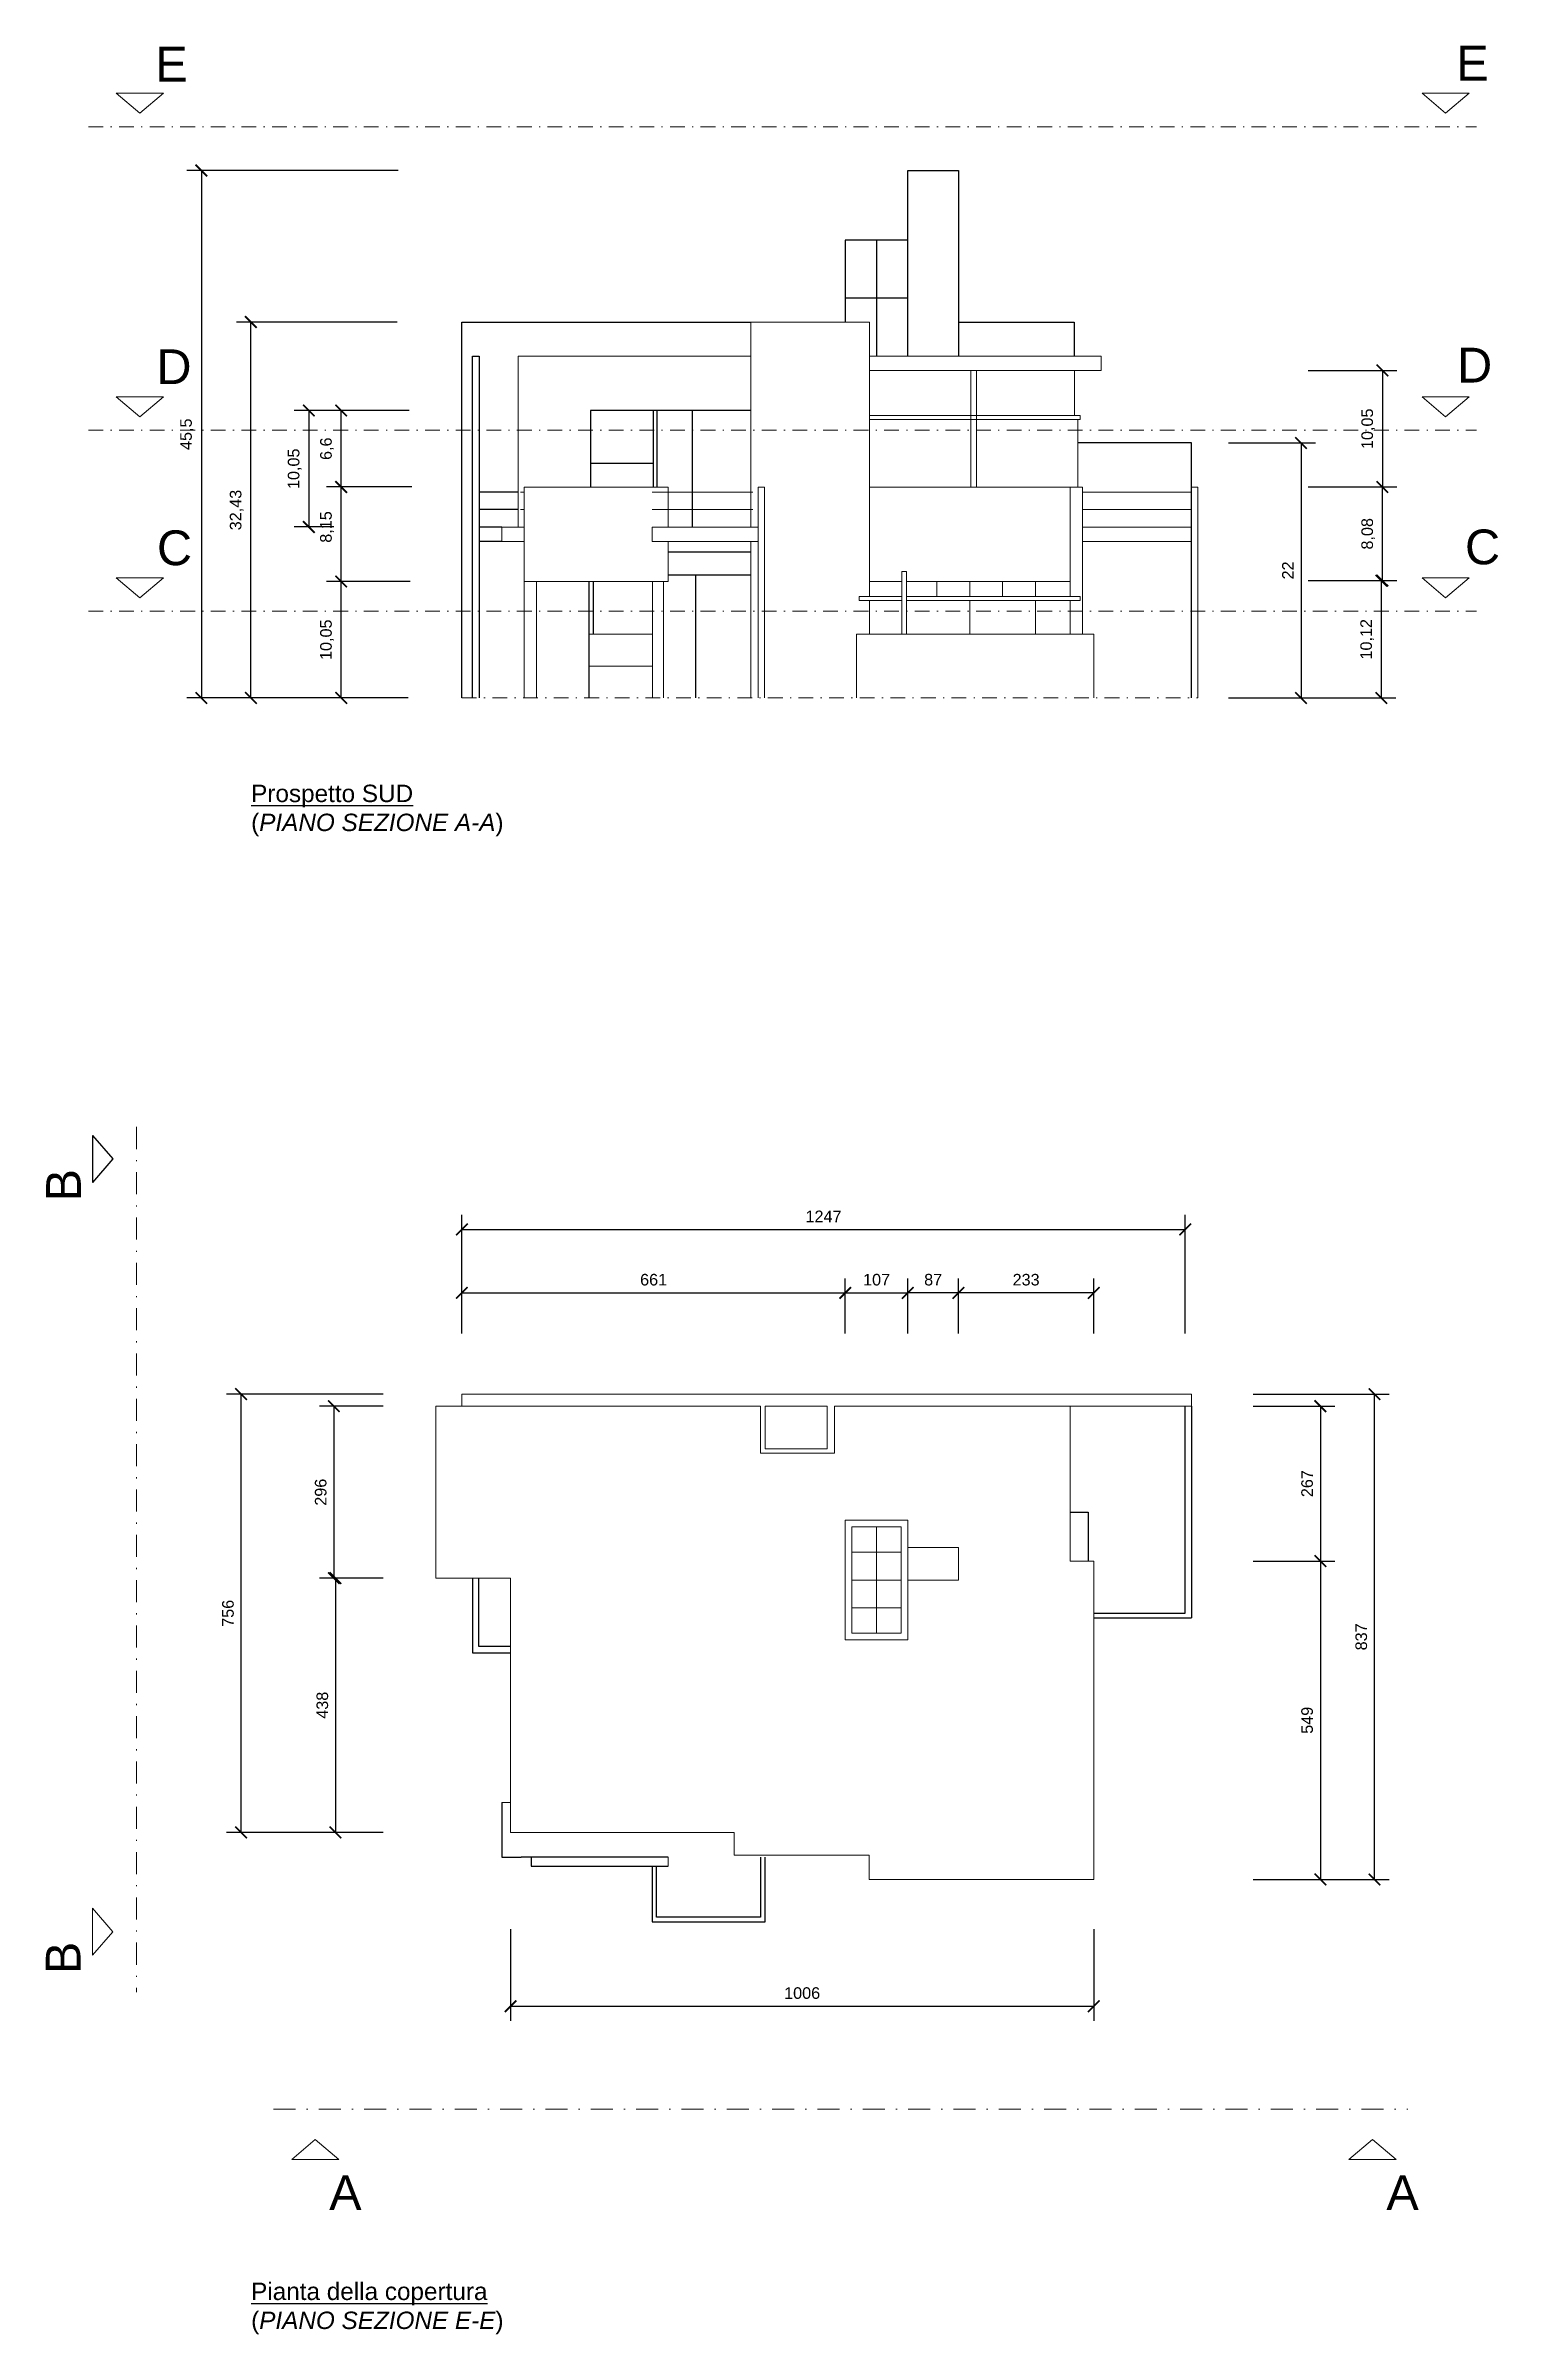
# Model space of a CAD drawing. Header units: centimetres. Extents: x 543 to 6804, y 293 to 1469.
# Drawn here: x 1073.1 to 1198.4, y 1183.4 to 1380.9 of the extents above; entities that cross this region are included whole.
import ezdxf

# ---------------------------------------------------------------- set-up
doc = ezdxf.new("R2010")
doc.units = ezdxf.units.CM
doc.linetypes.add('TRATTOPUNTO2', pattern=[12.7, 6.35, -3.175, 0, -3.175])
for name, color, linetype, lineweight in [('linee a metà', 100, 'Continuous', 20), ('linee davanti', 161, 'Continuous', 20), ('linee spesse', 254, 'Continuous', 20), ('linee tratto punto', 40, 'TRATTOPUNTO2', 20)]:
    doc.layers.add(name, color=color, linetype=linetype, lineweight=lineweight)
for name, color, linetype in [('linee dietro', 51, 'Continuous'), ('quote', 163, 'Continuous'), ('testo', 104, 'Continuous')]:
    doc.layers.add(name, color=color, linetype=linetype)
doc.styles.add('Annotativa', font='arial.ttf')
doc.styles.add('Annotative', font='arial.ttf')
doc.dimstyles.new('Annotativa', dxfattribs={"dimscale": 0, "dimtxt": 1, "dimasz": 1, "dimexe": 1.25, "dimexo": 0.625, "dimtad": 1, "dimtxsty": 'Annotativa', "dimblk": 'ARCHTICK', "dimcen": 1, "dimadec": 0, "dimazin": 0, "dimtfac": 1, "dimtmove": 0, "dimatfit": 3, "dimfxl": 1, "dimarcsym": 0})

msp = doc.modelspace()

# ---------------------------------------------------------------- texts
at = {"layer": 'testo', "style": 'Annotative'}
for s, p in [('E', (1082.553, 1377.783)), ('E', (1194.765, 1377.867)), ('D', (1082.658, 1351.676)), ('D', (1194.844, 1351.812)), ('C', (1082.701, 1336.054)), ('C', (1195.523, 1336.128)), ('A', (1097.556, 1194.14)), ('A', (1188.741, 1194.14))]:
    msp.add_text(s, height=3, dxfattribs=at).set_placement(p)
for p in [(1076.142, 1281.162), (1076.113, 1214.493)]:
    msp.add_text('B', height=3, rotation=90, dxfattribs=at).set_placement(p)
at = {"layer": 'testo', "char_height": 1.5, "width": 55.75691, "attachment_point": 1, "style": 'Annotative'}
for s, insert in [('{\\LProspetto SUD\\P}({\\fArial|b0|i1|c0|p34;PIANO SEZIONE A-A})', (1090.825, 1317.113)), ('{\\LPianta della copertura\\P}({\\fArial|b0|i1|c0|p34;PIANO SEZIONE E-E})', (1090.825, 1187.873))]:
    msp.add_mtext(s, dxfattribs=dict(at, insert=insert))

# ---------------------------------------------------------------- blocks, each defined once
blk = doc.blocks.new('_ArchTick')
at = {"color": 0, "linetype": 'ByBlock', "const_width": 0.15}
blk.add_lwpolyline([(-0.5, -0.5), (0.5, 0.5)], dxfattribs=at)
blk = doc.blocks.new('*D58')
at = {"layer": 'Defpoints', "color": 0, "transparency": 16777216}
for p in [(1176.61, 1264.53), (1187.72, 1264.53), (1176.61, 1222.66)]:
    blk.add_point(p, dxfattribs=at)
at = {"layer": 'quote', "color": 0, "lineweight": -2, "transparency": 16777216}
for p, q in [((1177.24, 1264.53), (1188.97, 1264.53)), ((1187.72, 1222.66), (1187.72, 1264.53)), ((1177.24, 1222.66), (1188.97, 1222.66))]:
    blk.add_line(p, q, dxfattribs=at)
for p, rotation in [((1187.72, 1264.53), 90), ((1187.72, 1222.66), 270)]:
    blk.add_blockref('_ArchTick', p, dxfattribs=dict(at, rotation=rotation))
at = {"layer": 'quote', "color": 0, "transparency": 16777216, "insert": (1186.58, 1243.59), "char_height": 1, "attachment_point": 5, "rotation": 90, "style": 'Annotativa'}
blk.add_mtext('837', dxfattribs=at)
blk = doc.blocks.new('*D59')
at = {"layer": 'Defpoints', "color": 0, "transparency": 16777216}
for p in [(1113.2, 1219.01), (1163.5, 1219.01), (1163.5, 1211.72)]:
    blk.add_point(p, dxfattribs=at)
at = {"layer": 'quote', "color": 0, "lineweight": -2, "transparency": 16777216}
for p, q in [((1113.2, 1218.38), (1113.2, 1210.47)), ((1163.5, 1218.38), (1163.5, 1210.47)), ((1113.2, 1211.72), (1163.5, 1211.72))]:
    blk.add_line(p, q, dxfattribs=at)
at = {"layer": 'quote', "color": 0, "lineweight": -2, "transparency": 16777216, "rotation": 180}
blk.add_blockref('_ArchTick', (1113.2, 1211.72), dxfattribs=at)
at = {"layer": 'quote', "color": 0, "lineweight": -2, "transparency": 16777216}
blk.add_blockref('_ArchTick', (1163.5, 1211.72), dxfattribs=at)
at = {"layer": 'quote', "color": 0, "transparency": 16777216, "insert": (1138.35, 1212.85), "char_height": 1, "attachment_point": 5, "style": 'Annotativa'}
blk.add_mtext('1006', dxfattribs=at)
blk = doc.blocks.new('*D60')
at = {"layer": 'Defpoints', "color": 0, "transparency": 16777216}
for p in [(1089.96, 1264.53), (1102.83, 1264.53), (1102.83, 1226.72)]:
    blk.add_point(p, dxfattribs=at)
at = {"layer": 'quote', "color": 0, "lineweight": -2, "transparency": 16777216}
for p, q in [((1102.21, 1264.53), (1088.71, 1264.53)), ((1089.96, 1226.72), (1089.96, 1264.53)), ((1102.21, 1226.72), (1088.71, 1226.72))]:
    blk.add_line(p, q, dxfattribs=at)
for p, rotation in [((1089.96, 1264.53), 90), ((1089.96, 1226.72), 270)]:
    blk.add_blockref('_ArchTick', p, dxfattribs=dict(at, rotation=rotation))
at = {"layer": 'quote', "color": 0, "transparency": 16777216, "insert": (1088.83, 1245.62), "char_height": 1, "attachment_point": 5, "rotation": 90, "style": 'Annotativa'}
blk.add_mtext('756', dxfattribs=at)
blk = doc.blocks.new('*D61')
at = {"layer": 'Defpoints', "color": 0, "transparency": 16777216}
for p in [(1102.83, 1263.49), (1097.96, 1248.66), (1102.83, 1248.66)]:
    blk.add_point(p, dxfattribs=at)
at = {"layer": 'quote', "color": 0, "lineweight": -2, "transparency": 16777216}
for p, q in [((1102.21, 1263.49), (1096.71, 1263.49)), ((1097.96, 1263.49), (1097.96, 1248.66)), ((1102.21, 1248.66), (1096.71, 1248.66))]:
    blk.add_line(p, q, dxfattribs=at)
for p, rotation in [((1097.96, 1263.49), 90), ((1097.96, 1248.66), 270)]:
    blk.add_blockref('_ArchTick', p, dxfattribs=dict(at, rotation=rotation))
at = {"layer": 'quote', "color": 0, "transparency": 16777216, "insert": (1096.83, 1256.07), "char_height": 1, "attachment_point": 5, "rotation": 90, "style": 'Annotativa'}
blk.add_mtext('296', dxfattribs=at)
blk = doc.blocks.new('*D62')
at = {"layer": 'Defpoints', "color": 0, "transparency": 16777216}
for p in [(1102.75, 1248.66), (1098.1, 1226.72), (1102.83, 1226.72)]:
    blk.add_point(p, dxfattribs=at)
at = {"layer": 'quote', "color": 0, "lineweight": -2, "transparency": 16777216}
for p, q in [((1102.12, 1248.66), (1096.85, 1248.66)), ((1098.1, 1248.66), (1098.1, 1226.72)), ((1102.21, 1226.72), (1096.85, 1226.72))]:
    blk.add_line(p, q, dxfattribs=at)
for p, rotation in [((1098.1, 1248.66), 90), ((1098.1, 1226.72), 270)]:
    blk.add_blockref('_ArchTick', p, dxfattribs=dict(at, rotation=rotation))
at = {"layer": 'quote', "color": 0, "transparency": 16777216, "insert": (1096.97, 1237.69), "char_height": 1, "attachment_point": 5, "rotation": 90, "style": 'Annotativa'}
blk.add_mtext('438', dxfattribs=at)
blk = doc.blocks.new('*D63')
at = {"layer": 'Defpoints', "color": 0, "transparency": 16777216}
for p in [(1176.61, 1250.13), (1176.61, 1222.66), (1183.05, 1222.66)]:
    blk.add_point(p, dxfattribs=at)
at = {"layer": 'quote', "color": 0, "lineweight": -2, "transparency": 16777216}
for p, q in [((1177.24, 1250.13), (1184.3, 1250.13)), ((1183.05, 1250.13), (1183.05, 1222.66)), ((1177.24, 1222.66), (1184.3, 1222.66))]:
    blk.add_line(p, q, dxfattribs=at)
for p, rotation in [((1183.05, 1250.13), 90), ((1183.05, 1222.66), 270)]:
    blk.add_blockref('_ArchTick', p, dxfattribs=dict(at, rotation=rotation))
at = {"layer": 'quote', "color": 0, "transparency": 16777216, "insert": (1181.91, 1236.39), "char_height": 1, "attachment_point": 5, "rotation": 90, "style": 'Annotativa'}
blk.add_mtext('549', dxfattribs=at)
blk = doc.blocks.new('*D64')
at = {"layer": 'Defpoints', "color": 0, "transparency": 16777216}
for p in [(1176.61, 1263.49), (1176.61, 1250.13), (1183.05, 1250.13)]:
    blk.add_point(p, dxfattribs=at)
at = {"layer": 'quote', "color": 0, "lineweight": -2, "transparency": 16777216}
for p, q in [((1177.24, 1263.49), (1184.3, 1263.49)), ((1183.05, 1263.49), (1183.05, 1250.13)), ((1177.24, 1250.13), (1184.3, 1250.13))]:
    blk.add_line(p, q, dxfattribs=at)
for p, rotation in [((1183.05, 1263.49), 90), ((1183.05, 1250.13), 270)]:
    blk.add_blockref('_ArchTick', p, dxfattribs=dict(at, rotation=rotation))
at = {"layer": 'quote', "color": 0, "transparency": 16777216, "insert": (1181.91, 1256.81), "char_height": 1, "attachment_point": 5, "rotation": 90, "style": 'Annotativa'}
blk.add_mtext('267', dxfattribs=at)
blk = doc.blocks.new('*D65')
at = {"layer": 'Defpoints', "color": 0, "transparency": 16777216}
for p in [(1147.46, 1273.27), (1142.07, 1269.14), (1147.46, 1269.14)]:
    blk.add_point(p, dxfattribs=at)
at = {"layer": 'quote', "color": 0, "lineweight": -2, "transparency": 16777216}
for p, q in [((1142.07, 1269.77), (1142.07, 1274.52)), ((1147.46, 1269.77), (1147.46, 1274.52)), ((1142.07, 1273.27), (1147.46, 1273.27))]:
    blk.add_line(p, q, dxfattribs=at)
at = {"layer": 'quote', "color": 0, "lineweight": -2, "transparency": 16777216, "rotation": 180}
blk.add_blockref('_ArchTick', (1142.07, 1273.27), dxfattribs=at)
at = {"layer": 'quote', "color": 0, "lineweight": -2, "transparency": 16777216}
blk.add_blockref('_ArchTick', (1147.46, 1273.27), dxfattribs=at)
at = {"layer": 'quote', "color": 0, "transparency": 16777216, "insert": (1144.77, 1274.4), "char_height": 1, "attachment_point": 5, "style": 'Annotativa'}
blk.add_mtext('107', dxfattribs=at)
blk = doc.blocks.new('*D66')
at = {"layer": 'Defpoints', "color": 0, "transparency": 16777216}
for p in [(1147.46, 1273.27), (1147.46, 1269.14), (1151.83, 1269.14)]:
    blk.add_point(p, dxfattribs=at)
at = {"layer": 'quote', "color": 0, "lineweight": -2, "transparency": 16777216}
for p, q in [((1147.46, 1269.77), (1147.46, 1274.52)), ((1151.83, 1269.77), (1151.83, 1274.52)), ((1151.83, 1273.27), (1147.46, 1273.27))]:
    blk.add_line(p, q, dxfattribs=at)
at = {"layer": 'quote', "color": 0, "lineweight": -2, "transparency": 16777216, "rotation": 180}
blk.add_blockref('_ArchTick', (1147.46, 1273.27), dxfattribs=at)
at = {"layer": 'quote', "color": 0, "lineweight": -2, "transparency": 16777216}
blk.add_blockref('_ArchTick', (1151.83, 1273.27), dxfattribs=at)
at = {"layer": 'quote', "color": 0, "transparency": 16777216, "insert": (1149.65, 1274.4), "char_height": 1, "attachment_point": 5, "style": 'Annotativa'}
blk.add_mtext('87', dxfattribs=at)
blk = doc.blocks.new('*D67')
at = {"layer": 'Defpoints', "color": 0, "transparency": 16777216}
for p in [(1142.07, 1273.27), (1109, 1269.14), (1142.07, 1269.14)]:
    blk.add_point(p, dxfattribs=at)
at = {"layer": 'quote', "color": 0, "lineweight": -2, "transparency": 16777216}
for p, q in [((1109, 1269.77), (1109, 1274.52)), ((1142.07, 1269.77), (1142.07, 1274.52)), ((1109, 1273.27), (1142.07, 1273.27))]:
    blk.add_line(p, q, dxfattribs=at)
at = {"layer": 'quote', "color": 0, "lineweight": -2, "transparency": 16777216, "rotation": 180}
blk.add_blockref('_ArchTick', (1109, 1273.27), dxfattribs=at)
at = {"layer": 'quote', "color": 0, "lineweight": -2, "transparency": 16777216}
blk.add_blockref('_ArchTick', (1142.07, 1273.27), dxfattribs=at)
at = {"layer": 'quote', "color": 0, "transparency": 16777216, "insert": (1125.54, 1274.4), "char_height": 1, "attachment_point": 5, "style": 'Annotativa'}
blk.add_mtext('661', dxfattribs=at)
blk = doc.blocks.new('*D68')
at = {"layer": 'Defpoints', "color": 0, "transparency": 16777216}
for p in [(1151.83, 1273.27), (1151.83, 1269.14), (1163.5, 1269.14)]:
    blk.add_point(p, dxfattribs=at)
at = {"layer": 'quote', "color": 0, "lineweight": -2, "transparency": 16777216}
for p, q in [((1151.83, 1269.77), (1151.83, 1274.52)), ((1163.5, 1269.77), (1163.5, 1274.52)), ((1163.5, 1273.27), (1151.83, 1273.27))]:
    blk.add_line(p, q, dxfattribs=at)
at = {"layer": 'quote', "color": 0, "lineweight": -2, "transparency": 16777216, "rotation": 180}
blk.add_blockref('_ArchTick', (1151.83, 1273.27), dxfattribs=at)
at = {"layer": 'quote', "color": 0, "lineweight": -2, "transparency": 16777216}
blk.add_blockref('_ArchTick', (1163.5, 1273.27), dxfattribs=at)
at = {"layer": 'quote', "color": 0, "transparency": 16777216, "insert": (1157.67, 1274.4), "char_height": 1, "attachment_point": 5, "style": 'Annotativa'}
blk.add_mtext('233', dxfattribs=at)
blk = doc.blocks.new('*D69')
at = {"layer": 'Defpoints', "color": 0, "transparency": 16777216}
for p in [(1090.8, 1357.03), (1104.04, 1357.03), (1104.99, 1324.6)]:
    blk.add_point(p, dxfattribs=at)
at = {"layer": 'quote', "color": 0, "lineweight": -2, "transparency": 16777216}
for p, q in [((1103.41, 1357.03), (1089.55, 1357.03)), ((1090.8, 1324.6), (1090.8, 1357.03)), ((1104.36, 1324.6), (1089.55, 1324.6))]:
    blk.add_line(p, q, dxfattribs=at)
for p, rotation in [((1090.8, 1357.03), 90), ((1090.8, 1324.6), 270)]:
    blk.add_blockref('_ArchTick', p, dxfattribs=dict(at, rotation=rotation))
at = {"layer": 'quote', "color": 0, "transparency": 16777216, "insert": (1089.58, 1340.81), "char_height": 1, "attachment_point": 5, "rotation": 90, "style": 'Annotativa'}
blk.add_mtext('32,43', dxfattribs=at)
blk = doc.blocks.new('*D70')
at = {"layer": 'Defpoints', "color": 0, "transparency": 16777216}
for p in [(1104.12, 1370.1), (1086.53, 1324.6), (1104.99, 1324.6)]:
    blk.add_point(p, dxfattribs=at)
at = {"layer": 'quote', "color": 0, "lineweight": -2, "transparency": 16777216}
for p, q in [((1103.5, 1370.1), (1085.28, 1370.1)), ((1086.53, 1370.1), (1086.53, 1324.6)), ((1104.36, 1324.6), (1085.28, 1324.6))]:
    blk.add_line(p, q, dxfattribs=at)
for p, rotation in [((1086.53, 1370.1), 90), ((1086.53, 1324.6), 270)]:
    blk.add_blockref('_ArchTick', p, dxfattribs=dict(at, rotation=rotation))
at = {"layer": 'quote', "color": 0, "transparency": 16777216, "insert": (1085.3, 1347.35), "char_height": 1, "attachment_point": 5, "rotation": 90, "style": 'Annotativa'}
blk.add_mtext('45,5', dxfattribs=at)
blk = doc.blocks.new('*D71')
at = {"layer": 'Defpoints', "color": 0, "transparency": 16777216}
for p in [(1098.59, 1334.65), (1105.16, 1334.65), (1104.99, 1324.6)]:
    blk.add_point(p, dxfattribs=at)
at = {"layer": 'quote', "color": 0, "lineweight": -2, "transparency": 16777216}
for p, q in [((1104.53, 1334.65), (1097.34, 1334.65)), ((1098.59, 1324.6), (1098.59, 1334.65)), ((1104.36, 1324.6), (1097.34, 1324.6))]:
    blk.add_line(p, q, dxfattribs=at)
for p, rotation in [((1098.59, 1334.65), 90), ((1098.59, 1324.6), 270)]:
    blk.add_blockref('_ArchTick', p, dxfattribs=dict(at, rotation=rotation))
at = {"layer": 'quote', "color": 0, "transparency": 16777216, "insert": (1097.37, 1329.62), "char_height": 1, "attachment_point": 5, "rotation": 90, "style": 'Annotativa'}
blk.add_mtext('10,05', dxfattribs=at)
blk = doc.blocks.new('*D72')
at = {"layer": 'Defpoints', "color": 0, "transparency": 16777216}
for p in [(1098.59, 1342.8), (1105.32, 1342.8), (1105.16, 1334.65)]:
    blk.add_point(p, dxfattribs=at)
at = {"layer": 'quote', "color": 0, "lineweight": -2, "transparency": 16777216}
for p, q in [((1104.7, 1342.8), (1097.34, 1342.8)), ((1098.59, 1334.65), (1098.59, 1342.8)), ((1104.53, 1334.65), (1097.34, 1334.65))]:
    blk.add_line(p, q, dxfattribs=at)
for p, rotation in [((1098.59, 1342.8), 90), ((1098.59, 1334.65), 270)]:
    blk.add_blockref('_ArchTick', p, dxfattribs=dict(at, rotation=rotation))
at = {"layer": 'quote', "color": 0, "transparency": 16777216, "insert": (1097.37, 1339.35), "char_height": 1, "attachment_point": 5, "rotation": 90, "style": 'Annotativa'}
blk.add_mtext('8,15', dxfattribs=at)
blk = doc.blocks.new('*D74')
at = {"layer": 'Defpoints', "color": 0, "transparency": 16777216}
for p in [(1098.59, 1349.4), (1105.07, 1349.4), (1105.32, 1342.8)]:
    blk.add_point(p, dxfattribs=at)
at = {"layer": 'quote', "color": 0, "lineweight": -2, "transparency": 16777216}
for p, q in [((1104.45, 1349.4), (1097.34, 1349.4)), ((1098.59, 1342.8), (1098.59, 1349.4)), ((1104.7, 1342.8), (1097.34, 1342.8))]:
    blk.add_line(p, q, dxfattribs=at)
for p, rotation in [((1098.59, 1349.4), 90), ((1098.59, 1342.8), 270)]:
    blk.add_blockref('_ArchTick', p, dxfattribs=dict(at, rotation=rotation))
at = {"layer": 'quote', "color": 0, "transparency": 16777216, "insert": (1097.37, 1346.1), "char_height": 1, "attachment_point": 5, "rotation": 90, "style": 'Annotativa'}
blk.add_mtext('6,6', dxfattribs=at)
blk = doc.blocks.new('*D75')
at = {"layer": 'Defpoints', "color": 0, "transparency": 16777216}
for p in [(1098.73, 1349.4), (1095.8, 1339.35), (1098.59, 1339.35)]:
    blk.add_point(p, dxfattribs=at)
at = {"layer": 'quote', "color": 0, "lineweight": -2, "transparency": 16777216}
for p, q in [((1098.11, 1349.4), (1094.55, 1349.4)), ((1095.8, 1349.4), (1095.8, 1339.35)), ((1097.97, 1339.35), (1094.55, 1339.35))]:
    blk.add_line(p, q, dxfattribs=at)
for p, rotation in [((1095.8, 1349.4), 90), ((1095.8, 1339.35), 270)]:
    blk.add_blockref('_ArchTick', p, dxfattribs=dict(at, rotation=rotation))
at = {"layer": 'quote', "color": 0, "transparency": 16777216, "insert": (1094.58, 1344.37), "char_height": 1, "attachment_point": 5, "rotation": 90, "style": 'Annotativa'}
blk.add_mtext('10,05', dxfattribs=at)
blk = doc.blocks.new('*D76')
at = {"layer": 'Defpoints', "color": 0, "transparency": 16777216}
for p in [(1181.38, 1334.72), (1188.31, 1334.72), (1181.38, 1324.6)]:
    blk.add_point(p, dxfattribs=at)
at = {"layer": 'quote', "color": 0, "lineweight": -2, "transparency": 16777216}
for p, q in [((1182.01, 1334.72), (1189.56, 1334.72)), ((1188.31, 1324.6), (1188.31, 1334.72)), ((1182.01, 1324.6), (1189.56, 1324.6))]:
    blk.add_line(p, q, dxfattribs=at)
for p, rotation in [((1188.31, 1334.72), 90), ((1188.31, 1324.6), 270)]:
    blk.add_blockref('_ArchTick', p, dxfattribs=dict(at, rotation=rotation))
at = {"layer": 'quote', "color": 0, "transparency": 16777216, "insert": (1187.09, 1329.66), "char_height": 1, "attachment_point": 5, "rotation": 90, "style": 'Annotativa'}
blk.add_mtext('10,12', dxfattribs=at)
blk = doc.blocks.new('*D77')
at = {"layer": 'Defpoints', "color": 0, "transparency": 16777216}
for p in [(1181.38, 1342.8), (1188.4, 1342.8), (1181.38, 1334.72)]:
    blk.add_point(p, dxfattribs=at)
at = {"layer": 'quote', "color": 0, "lineweight": -2, "transparency": 16777216}
for p, q in [((1182.01, 1342.8), (1189.65, 1342.8)), ((1188.4, 1334.72), (1188.4, 1342.8)), ((1182.01, 1334.72), (1189.65, 1334.72))]:
    blk.add_line(p, q, dxfattribs=at)
for p, rotation in [((1188.4, 1342.8), 90), ((1188.4, 1334.72), 270)]:
    blk.add_blockref('_ArchTick', p, dxfattribs=dict(at, rotation=rotation))
at = {"layer": 'quote', "color": 0, "transparency": 16777216, "insert": (1187.18, 1338.76), "char_height": 1, "attachment_point": 5, "rotation": 90, "style": 'Annotativa'}
blk.add_mtext('8,08', dxfattribs=at)
blk = doc.blocks.new('*D78')
at = {"layer": 'Defpoints', "color": 0, "transparency": 16777216}
for p in [(1181.39, 1352.85), (1181.38, 1342.8), (1188.4, 1342.8)]:
    blk.add_point(p, dxfattribs=at)
at = {"layer": 'quote', "color": 0, "lineweight": -2, "transparency": 16777216}
for p, q in [((1182.01, 1352.85), (1189.65, 1352.85)), ((1188.4, 1352.85), (1188.4, 1342.8)), ((1182.01, 1342.8), (1189.65, 1342.8))]:
    blk.add_line(p, q, dxfattribs=at)
for p, rotation in [((1188.4, 1352.85), 90), ((1188.4, 1342.8), 270)]:
    blk.add_blockref('_ArchTick', p, dxfattribs=dict(at, rotation=rotation))
at = {"layer": 'quote', "color": 0, "transparency": 16777216, "insert": (1187.18, 1347.82), "char_height": 1, "attachment_point": 5, "rotation": 90, "style": 'Annotativa'}
blk.add_mtext('10,05', dxfattribs=at)
blk = doc.blocks.new('*D79')
at = {"layer": 'Defpoints', "color": 0, "transparency": 16777216}
for p in [(1174.52, 1346.6), (1174.52, 1324.6), (1181.38, 1324.6)]:
    blk.add_point(p, dxfattribs=at)
at = {"layer": 'quote', "color": 0, "lineweight": -2, "transparency": 16777216}
for p, q in [((1175.14, 1346.6), (1182.63, 1346.6)), ((1181.38, 1346.6), (1181.38, 1324.6)), ((1175.14, 1324.6), (1182.63, 1324.6))]:
    blk.add_line(p, q, dxfattribs=at)
for p, rotation in [((1181.38, 1346.6), 90), ((1181.38, 1324.6), 270)]:
    blk.add_blockref('_ArchTick', p, dxfattribs=dict(at, rotation=rotation))
at = {"layer": 'quote', "color": 0, "transparency": 16777216, "insert": (1180.25, 1335.6), "char_height": 1, "attachment_point": 5, "rotation": 90, "style": 'Annotativa'}
blk.add_mtext('22', dxfattribs=at)

# ---------------------------------------------------------------- dimensions: what is measured, and where the dimension line sits
at = {"layer": 'quote'}
for base, p1, p2, picture, middle in [((1086.529, 1324.595), (1104.122, 1370.095), (1104.988, 1324.595), '*D70', (1085.305, 1347.345)), ((1188.404, 1342.795), (1181.389, 1352.845), (1181.381, 1342.795), '*D78', (1187.178, 1347.82)), ((1098.591, 1349.395), (1105.324, 1342.795), (1105.072, 1349.395), '*D74', (1097.365, 1346.095)), ((1181.381, 1324.595), (1174.515, 1346.595), (1174.515, 1324.595), '*D79', (1180.254, 1335.595)), ((1188.404, 1342.795), (1181.381, 1334.718), (1181.381, 1342.795), '*D77', (1187.178, 1338.757)), ((1098.591, 1334.645), (1104.988, 1324.595), (1105.156, 1334.645), '*D71', (1097.365, 1329.62)), ((1188.315, 1334.718), (1181.381, 1324.595), (1181.381, 1334.718), '*D76', (1187.089, 1329.657))]:
    dim = msp.add_linear_dim(base=base, p1=p1, p2=p2, angle=90, dimstyle='Annotativa', dxfattribs=at)
    dim.commit()
    dim.dimension.update_dxf_attribs({"geometry": picture, "text_midpoint": middle})
for base, p1, p2, picture, middle in [((1090.803, 1357.025), (1104.988, 1324.595), (1104.038, 1357.025), '*D69', (1090.803, 1340.81)), ((1095.803, 1339.345), (1098.734, 1349.395), (1098.591, 1339.345), '*D75', (1095.803, 1344.37)), ((1098.591, 1342.795), (1105.156, 1334.645), (1105.324, 1342.795), '*D72', (1098.591, 1339.345))]:
    dim = msp.add_linear_dim(base=base, p1=p1, p2=p2, angle=90, dimstyle='Annotativa', dxfattribs=at)
    dim.commit()
    dim.dimension.update_dxf_attribs({"geometry": picture, "text_midpoint": middle, "dimtype": 160})
msp.add_linear_dim(base=(1171.392, 1278.742), p1=(1109.002, 1269.143), p2=(1171.392, 1269.143), text='1247', dimstyle='Annotativa', dxfattribs=at).render()
for base, p1, p2, text, picture, middle in [((1142.072, 1273.268), (1109.002, 1269.143), (1142.072, 1269.143), '661', '*D67', (1125.537, 1274.404)), ((1147.462, 1273.268), (1142.072, 1269.143), (1147.462, 1269.143), '107', '*D65', (1144.767, 1274.404)), ((1147.462, 1273.268), (1151.832, 1269.143), (1147.462, 1269.143), '87', '*D66', (1149.647, 1274.404)), ((1151.832, 1273.268), (1163.502, 1269.143), (1151.832, 1269.143), '233', '*D68', (1157.667, 1274.404)), ((1163.502, 1211.719), (1113.202, 1219.009), (1163.502, 1219.009), '1006', '*D59', (1138.352, 1212.855))]:
    dim = msp.add_linear_dim(base=base, p1=p1, p2=p2, text=text, dimstyle='Annotativa', dxfattribs=at)
    dim.commit()
    dim.dimension.update_dxf_attribs({"geometry": picture, "text_midpoint": middle})
for base, p1, p2, text, picture, middle in [((1089.961, 1264.529), (1102.831, 1226.719), (1102.831, 1264.529), '756', '*D60', (1088.825, 1245.624)), ((1097.964, 1248.659), (1102.831, 1263.489), (1102.831, 1248.659), '296', '*D61', (1096.829, 1256.074)), ((1187.719, 1264.529), (1176.611, 1222.659), (1176.611, 1264.529), '837', '*D58', (1186.583, 1243.594)), ((1183.049, 1250.129), (1176.611, 1263.489), (1176.611, 1250.129), '267', '*D64', (1181.913, 1256.809)), ((1183.049, 1222.659), (1176.611, 1250.129), (1176.611, 1222.659), '549', '*D63', (1181.913, 1236.394)), ((1098.104, 1226.719), (1102.75, 1248.659), (1102.831, 1226.719), '438', '*D62', (1096.968, 1237.689))]:
    dim = msp.add_linear_dim(base=base, p1=p1, p2=p2, angle=90, text=text, dimstyle='Annotativa', dxfattribs=at)
    dim.commit()
    dim.dimension.update_dxf_attribs({"geometry": picture, "text_midpoint": middle})

# ---------------------------------------------------------------- linework, layer by layer
at = {"layer": 'linee a metà'}
for p, q in [((1113.862, 1339.345), (1113.862, 1354.095)), ((1113.862, 1354.095), (1133.912, 1354.095)), ((1152.892, 1352.845), (1152.892, 1342.795)), ((1153.392, 1342.795), (1153.392, 1352.845)), ((1161.832, 1352.845), (1161.832, 1348.97)), ((1144.152, 1348.97), (1162.34, 1348.97)), ((1144.152, 1348.62), (1162.34, 1348.62)), ((1162.132, 1342.795), (1162.132, 1348.62)), ((1162.34, 1348.97), (1162.34, 1348.62)), ((1172.492, 1342.795), (1172.492, 1324.595)), ((1114.362, 1342.345), (1114.062, 1342.345)), ((1114.362, 1340.845), (1114.062, 1340.845)), ((1162.532, 1342.345), (1171.942, 1342.345)), ((1171.942, 1340.845), (1162.532, 1340.845)), ((1112.442, 1338.095), (1112.442, 1339.345)), ((1112.442, 1339.345), (1114.362, 1339.345)), ((1162.532, 1339.345), (1171.942, 1339.345)), ((1114.362, 1338.095), (1112.442, 1338.095)), ((1133.912, 1338.095), (1133.912, 1324.595)), ((1171.942, 1338.095), (1162.532, 1338.095)), ((1149.982, 1334.645), (1149.982, 1333.345)), ((1152.812, 1333.345), (1152.812, 1334.645)), ((1152.812, 1330.095), (1152.812, 1332.995)), ((1155.642, 1334.645), (1155.642, 1333.345)), ((1158.472, 1334.645), (1158.472, 1333.345)), ((1158.472, 1332.995), (1158.472, 1330.095)), ((1119.942, 1330.095), (1125.452, 1330.095)), ((1125.452, 1327.345), (1119.942, 1327.345)), ((1106.762, 1248.659), (1106.762, 1263.489)), ((1106.762, 1263.489), (1109.002, 1263.489)), ((1161.472, 1250.129), (1161.472, 1263.489)), ((1163.502, 1250.129), (1161.472, 1250.129)), ((1163.502, 1244.829), (1163.502, 1250.129)), ((1113.202, 1248.659), (1106.762, 1248.659)), ((1113.202, 1226.719), (1113.202, 1248.659)), ((1163.502, 1244.829), (1163.502, 1222.659)), ((1132.502, 1226.719), (1113.202, 1226.719)), ((1132.502, 1224.759), (1132.502, 1226.719)), ((1144.142, 1224.759), (1132.502, 1224.759)), ((1144.142, 1222.659), (1144.142, 1224.759)), ((1163.502, 1222.659), (1144.142, 1222.659))]:
    msp.add_line(p, q, dxfattribs=at)
at = {"layer": 'linee davanti'}
for p, q in [((1133.912, 1339.345), (1133.912, 1357.025)), ((1133.912, 1357.025), (1144.152, 1357.025)), ((1144.152, 1333.345), (1144.152, 1357.025)), ((1144.152, 1354.095), (1164.152, 1354.095)), ((1164.152, 1352.845), (1144.152, 1352.845)), ((1164.152, 1354.095), (1164.152, 1352.845)), ((1126.792, 1342.795), (1114.362, 1342.795)), ((1114.362, 1342.795), (1114.362, 1334.645)), ((1126.792, 1339.345), (1126.792, 1342.795)), ((1134.562, 1342.795), (1135.112, 1342.795)), ((1134.562, 1342.795), (1134.562, 1324.595)), ((1135.112, 1342.795), (1135.112, 1324.595)), ((1161.472, 1342.795), (1144.152, 1342.795)), ((1162.532, 1342.795), (1161.472, 1342.795)), ((1161.472, 1342.795), (1161.472, 1333.345)), ((1162.532, 1330.095), (1162.532, 1342.795)), ((1125.422, 1342.345), (1134.112, 1342.345)), ((1125.422, 1340.845), (1134.112, 1340.845)), ((1125.422, 1339.345), (1134.562, 1339.345)), ((1125.422, 1338.095), (1125.422, 1339.345)), ((1134.562, 1338.095), (1125.422, 1338.095)), ((1126.792, 1338.095), (1126.792, 1334.645)), ((1146.952, 1330.095), (1146.952, 1335.514)), ((1146.952, 1335.514), (1147.352, 1335.514)), ((1147.352, 1335.514), (1147.352, 1334.645)), ((1114.362, 1324.595), (1114.362, 1334.645)), ((1114.362, 1334.645), (1126.792, 1334.645)), ((1115.442, 1324.595), (1115.442, 1334.645)), ((1125.452, 1329.645), (1125.452, 1334.645)), ((1126.392, 1334.645), (1126.392, 1324.595)), ((1146.952, 1333.345), (1143.283, 1333.345)), ((1143.283, 1333.345), (1143.283, 1332.995)), ((1146.952, 1332.995), (1143.283, 1332.995)), ((1146.952, 1334.645), (1144.152, 1334.645)), ((1144.152, 1332.995), (1144.152, 1330.095)), ((1147.352, 1334.645), (1161.472, 1334.645)), ((1147.352, 1334.645), (1147.352, 1330.095)), ((1147.352, 1333.345), (1162.34, 1333.345)), ((1162.34, 1332.995), (1147.352, 1332.995)), ((1161.472, 1332.995), (1161.472, 1330.095)), ((1162.34, 1333.345), (1162.34, 1332.995)), ((1125.452, 1327.12), (1125.452, 1329.645)), ((1143.032, 1330.095), (1163.512, 1330.095)), ((1143.032, 1330.095), (1143.032, 1324.595)), ((1163.512, 1330.095), (1163.512, 1324.595)), ((1125.452, 1327.12), (1125.452, 1324.595)), ((1109.002, 1264.529), (1171.942, 1264.529)), ((1109.002, 1264.529), (1109.002, 1263.489)), ((1171.942, 1263.489), (1171.942, 1264.529)), ((1109.002, 1263.489), (1134.762, 1263.489)), ((1134.762, 1263.489), (1134.762, 1259.449)), ((1135.162, 1259.809), (1135.162, 1263.489)), ((1140.512, 1263.489), (1135.162, 1263.489)), ((1140.512, 1259.809), (1140.512, 1263.489)), ((1141.142, 1263.489), (1141.142, 1259.449)), ((1141.142, 1263.489), (1171.942, 1263.489)), ((1135.162, 1259.809), (1140.512, 1259.809)), ((1134.762, 1259.449), (1135.162, 1259.449)), ((1140.512, 1259.449), (1135.162, 1259.449)), ((1141.142, 1259.449), (1140.512, 1259.449)), ((1142.072, 1253.654), (1147.462, 1253.654)), ((1142.072, 1253.654), (1142.072, 1243.324)), ((1142.642, 1253.084), (1146.892, 1253.084)), ((1142.642, 1243.894), (1142.642, 1253.084)), ((1144.767, 1253.084), (1144.767, 1243.894)), ((1146.892, 1253.084), (1146.892, 1243.894)), ((1147.462, 1253.654), (1147.462, 1249.924)), ((1146.892, 1250.887), (1142.642, 1250.887)), ((1147.462, 1251.309), (1151.832, 1251.309)), ((1147.462, 1249.924), (1147.462, 1243.324)), ((1151.832, 1251.309), (1151.832, 1248.489)), ((1146.892, 1248.489), (1142.642, 1248.489)), ((1151.832, 1248.489), (1147.462, 1248.489)), ((1146.892, 1246.092), (1142.642, 1246.092)), ((1147.462, 1243.324), (1142.072, 1243.324)), ((1146.892, 1243.894), (1142.642, 1243.894))]:
    msp.add_line(p, q, dxfattribs=at)
at = {"layer": 'linee dietro'}
for p, q in [((1147.462, 1364.095), (1147.462, 1370.095)), ((1147.462, 1370.095), (1151.832, 1370.095)), ((1151.832, 1370.095), (1151.832, 1354.095)), ((1147.462, 1364.095), (1142.072, 1364.095)), ((1142.072, 1364.095), (1142.072, 1357.025)), ((1144.767, 1364.095), (1144.767, 1354.095)), ((1147.462, 1354.095), (1147.462, 1364.095)), ((1147.462, 1359.095), (1142.072, 1359.095)), ((1109.002, 1324.595), (1109.002, 1357.025)), ((1109.002, 1357.025), (1133.912, 1357.025)), ((1151.832, 1357.025), (1161.812, 1357.025)), ((1161.812, 1357.025), (1161.812, 1354.095)), ((1109.932, 1354.095), (1110.502, 1354.095)), ((1109.932, 1324.595), (1109.932, 1354.095)), ((1110.502, 1354.095), (1110.502, 1324.595)), ((1133.912, 1349.395), (1120.092, 1349.395)), ((1120.092, 1349.395), (1120.092, 1342.795)), ((1125.497, 1349.395), (1125.497, 1342.795)), ((1125.847, 1342.795), (1125.847, 1349.395)), ((1128.862, 1349.395), (1128.862, 1339.345)), ((1171.942, 1346.595), (1162.132, 1346.595)), ((1171.942, 1324.595), (1171.942, 1346.595)), ((1120.092, 1344.845), (1125.497, 1344.845)), ((1113.862, 1342.345), (1110.502, 1342.345)), ((1113.862, 1340.845), (1110.502, 1340.845)), ((1112.442, 1339.345), (1110.502, 1339.345)), ((1112.442, 1338.095), (1110.502, 1338.095)), ((1126.792, 1337.195), (1133.912, 1337.195)), ((1129.152, 1335.195), (1126.792, 1335.195)), ((1133.912, 1335.195), (1129.152, 1335.195)), ((1129.152, 1335.195), (1129.152, 1324.595)), ((1119.942, 1334.645), (1119.942, 1324.595)), ((1120.342, 1330.095), (1120.342, 1334.645)), ((1171.392, 1245.639), (1171.392, 1263.489)), ((1171.942, 1263.489), (1171.942, 1245.219)), ((1161.472, 1254.349), (1163.032, 1254.349)), ((1163.032, 1254.349), (1163.032, 1250.129)), ((1109.932, 1248.659), (1109.932, 1242.219)), ((1110.472, 1242.759), (1110.472, 1248.659)), ((1163.502, 1245.639), (1171.392, 1245.639)), ((1163.557, 1245.219), (1171.942, 1245.219)), ((1109.932, 1242.219), (1113.202, 1242.219)), ((1113.202, 1242.759), (1110.472, 1242.759)), ((1112.442, 1229.306), (1112.442, 1224.589)), ((1112.442, 1224.589), (1114.122, 1224.589)), ((1114.972, 1224.589), (1114.122, 1224.589)), ((1114.972, 1224.589), (1114.972, 1223.799)), ((1126.792, 1224.589), (1114.972, 1224.589)), ((1134.762, 1224.589), (1134.762, 1219.419)), ((1135.172, 1219.009), (1135.172, 1224.589)), ((1114.972, 1223.799), (1126.792, 1223.799)), ((1125.422, 1223.799), (1125.422, 1219.009)), ((1125.802, 1219.419), (1125.802, 1223.799)), ((1125.422, 1219.009), (1135.172, 1219.009)), ((1134.762, 1219.419), (1125.802, 1219.419))]:
    msp.add_line(p, q, dxfattribs=at)
at = {"layer": 'linee spesse'}
for p, q in [((1081.222, 1375.038), (1079.188, 1376.768)), ((1083.256, 1376.768), (1079.188, 1376.768)), ((1081.222, 1375.038), (1083.256, 1376.768)), ((1195.887, 1376.768), (1191.818, 1376.768)), ((1193.852, 1375.038), (1191.818, 1376.768)), ((1193.852, 1375.038), (1195.887, 1376.768)), ((1083.256, 1350.587), (1079.188, 1350.587)), ((1081.222, 1348.857), (1079.188, 1350.587)), ((1081.222, 1348.857), (1083.256, 1350.587)), ((1195.887, 1350.587), (1191.818, 1350.587)), ((1193.852, 1348.857), (1191.818, 1350.587)), ((1193.852, 1348.857), (1195.887, 1350.587)), ((1171.942, 1342.795), (1172.492, 1342.795)), ((1109.932, 1338.095), (1109.932, 1339.345)), ((1134.562, 1339.345), (1134.562, 1338.095)), ((1083.256, 1334.968), (1079.188, 1334.968)), ((1081.222, 1333.238), (1079.188, 1334.968)), ((1081.222, 1333.238), (1083.256, 1334.968)), ((1195.887, 1334.968), (1191.818, 1334.968)), ((1193.852, 1333.238), (1191.818, 1334.968)), ((1193.852, 1333.238), (1195.887, 1334.968)), ((1077.155, 1286.853), (1077.155, 1282.785)), ((1078.885, 1284.819), (1077.155, 1286.853)), ((1078.914, 1284.819), (1077.184, 1286.853)), ((1077.184, 1286.853), (1077.184, 1282.785)), ((1078.885, 1284.819), (1077.155, 1282.785)), ((1078.914, 1284.819), (1077.184, 1282.785)), ((1113.202, 1229.306), (1112.442, 1229.306)), ((1126.792, 1223.799), (1126.792, 1224.589)), ((1078.885, 1218.15), (1077.155, 1220.184)), ((1077.155, 1220.184), (1077.155, 1216.116)), ((1078.885, 1218.15), (1077.155, 1216.116)), ((1096.361, 1200.229), (1094.327, 1198.499)), ((1094.327, 1198.499), (1098.395, 1198.499)), ((1096.361, 1200.229), (1098.395, 1198.499)), ((1187.545, 1200.229), (1185.511, 1198.499)), ((1185.511, 1198.499), (1189.58, 1198.499)), ((1187.545, 1200.229), (1189.58, 1198.499))]:
    msp.add_line(p, q, dxfattribs=at)
at = {"layer": 'linee tratto punto', "ltscale": 0.2}
for p, q in [((1076.794, 1373.883), (1196.508, 1373.883)), ((1076.794, 1347.701), (1196.508, 1347.701)), ((1076.794, 1332.083), (1196.508, 1332.083)), ((1109.002, 1324.595), (1172.492, 1324.595))]:
    msp.add_line(p, q, dxfattribs=at)
at = {"layer": 'linee tratto punto', "ltscale": 0.3}
for p, q in [((1080.943, 1287.586), (1080.943, 1212.945)), ((1092.755, 1202.85), (1190.597, 1202.85))]:
    msp.add_line(p, q, dxfattribs=at)

msp.set_redraw_order([(e.dxf.handle, doc.entitydb.next_handle()) for e in msp.query("TEXT MTEXT ATTDEF DIMENSION ARC_DIMENSION")])  # texts and dimensions are drawn at this point

doc.saveas('drawing.dxf')
